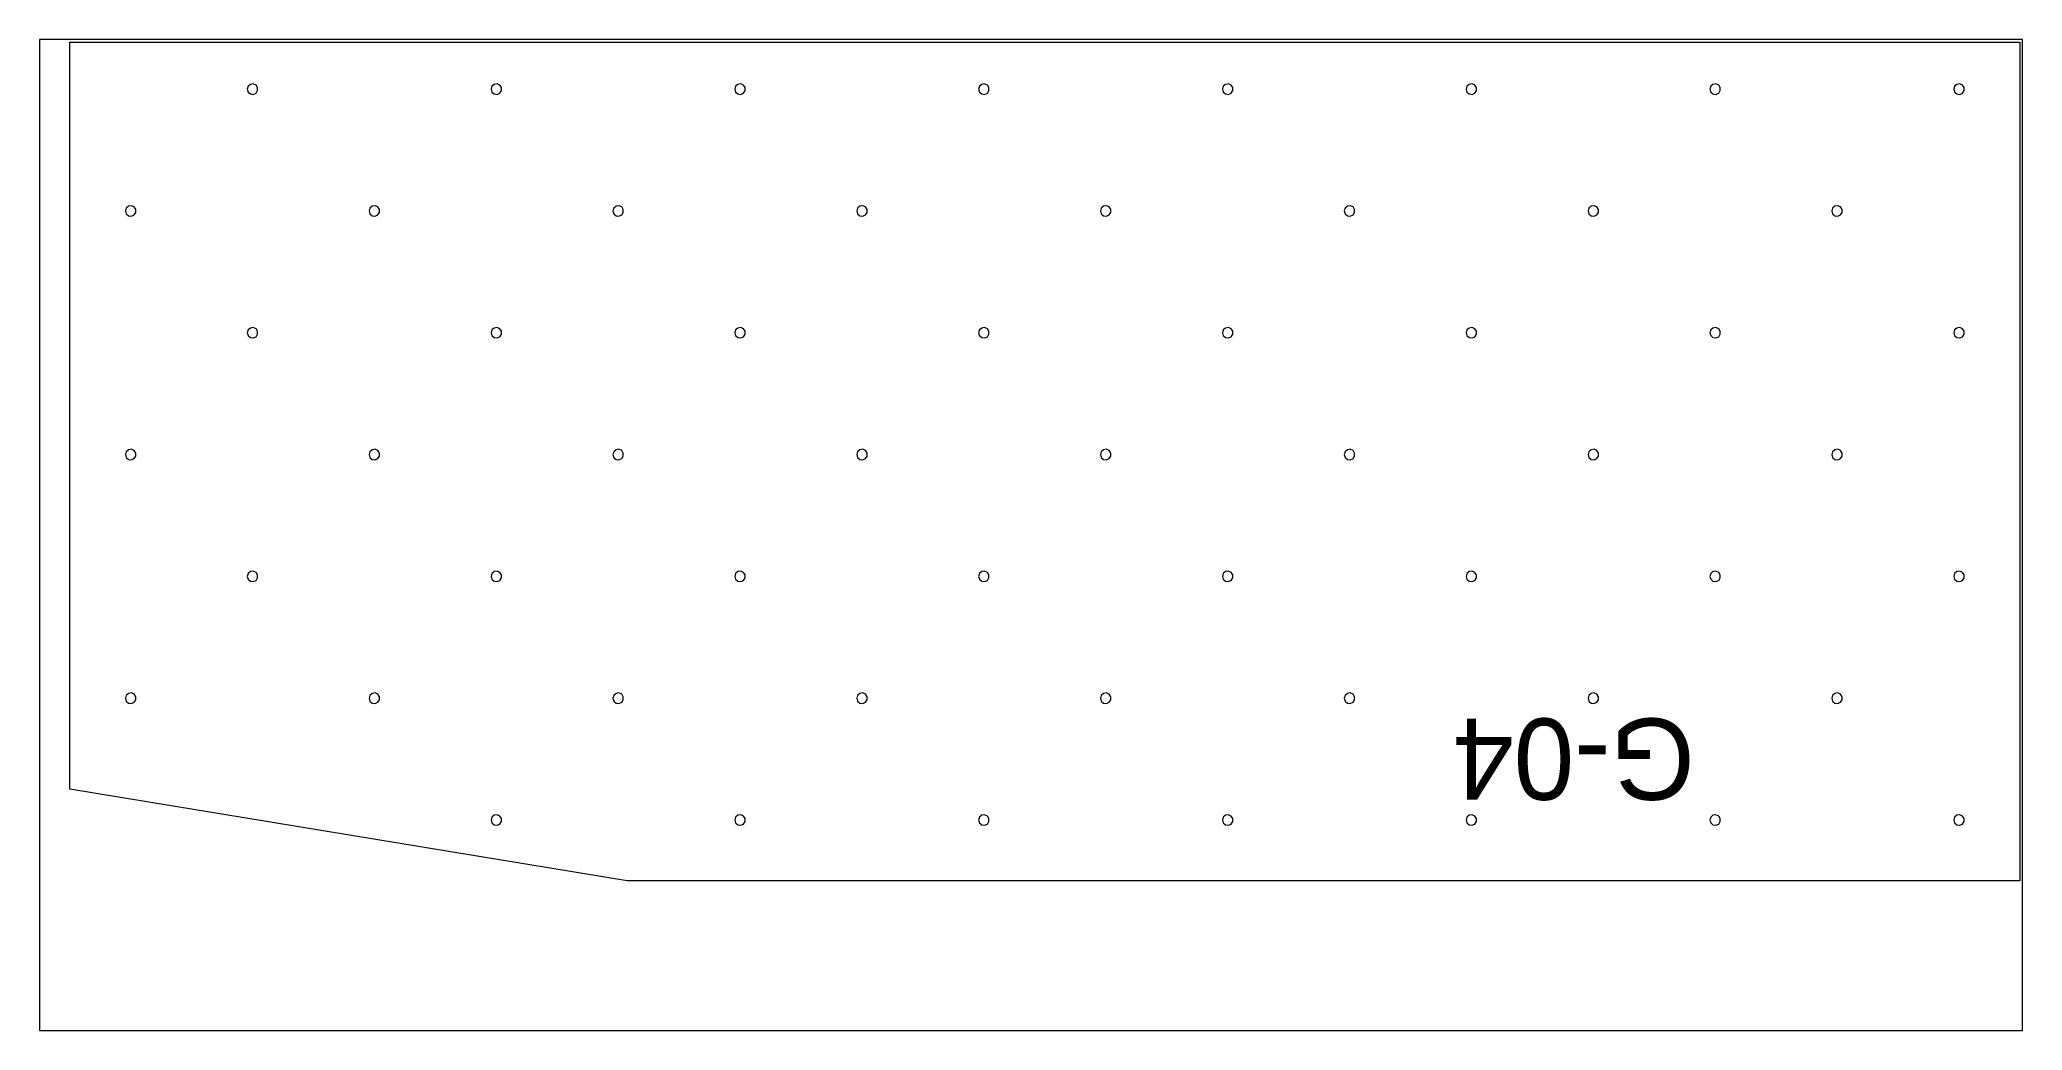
# Model space of a CAD drawing. Extents: x 0 to 287620, y 0 to 1220.
# Drawn here: x 70560 to 73000, y 0 to 1220 of the extents above; entities that cross this region are included whole.
import ezdxf

# ---------------------------------------------------------------- set-up
doc = ezdxf.new("R2010")
doc.units = 0
doc.header["$MEASUREMENT"] = 0
for name, color, linetype, lineweight in [('CUSTOM', 7, 'CONTINUOUS', 0), ('drilling', 7, 'CONTINUOUS', 0), ('FINAL', 7, 'CONTINUOUS', 0)]:
    doc.layers.add(name, color=color, linetype=linetype, lineweight=lineweight)

msp = doc.modelspace()

# ---------------------------------------------------------------- texts
at = {"layer": 'Final', "lineweight": 0}
msp.add_text('G-04', height=100, rotation=180, dxfattribs=at).set_placement((72597, 384))

# ---------------------------------------------------------------- linework, layer by layer
at = {"layer": 'CUSTOM', "lineweight": 0}
msp.add_lwpolyline([(70560, 0), (73000, 0), (73000, 1220), (70560, 1220)], close=True, dxfattribs=at)
at = {"layer": 'drilling', "lineweight": 0}
for points in [[(70815.5, 1159), (70816.5, 1155.5), (70819.3, 1153.1), (70822.9, 1152.6), (70826.3, 1154.1), (70828.2, 1157.2), (70828.2, 1160.9), (70826.3, 1163.9), (70822.9, 1165.5), (70819.3, 1164.9), (70816.5, 1162.5)], [(71115.5, 1159), (71116.5, 1155.5), (71119.3, 1153.1), (71122.9, 1152.6), (71126.3, 1154.1), (71128.2, 1157.2), (71128.2, 1160.9), (71126.3, 1163.9), (71122.9, 1165.5), (71119.3, 1164.9), (71116.5, 1162.5)], [(71415.5, 1159), (71416.5, 1155.5), (71419.3, 1153.1), (71422.9, 1152.6), (71426.3, 1154.1), (71428.2, 1157.2), (71428.2, 1160.9), (71426.3, 1163.9), (71422.9, 1165.5), (71419.3, 1164.9), (71416.5, 1162.5)], [(71715.5, 1159), (71716.5, 1155.5), (71719.3, 1153.1), (71722.9, 1152.6), (71726.3, 1154.1), (71728.2, 1157.2), (71728.2, 1160.9), (71726.3, 1163.9), (71722.9, 1165.5), (71719.3, 1164.9), (71716.5, 1162.5)], [(72015.5, 1159), (72016.5, 1155.5), (72019.3, 1153.1), (72022.9, 1152.6), (72026.3, 1154.1), (72028.2, 1157.2), (72028.2, 1160.9), (72026.3, 1163.9), (72022.9, 1165.5), (72019.3, 1164.9), (72016.5, 1162.5)], [(72315.5, 1159), (72316.5, 1155.5), (72319.3, 1153.1), (72322.9, 1152.6), (72326.3, 1154.1), (72328.2, 1157.2), (72328.2, 1160.9), (72326.3, 1163.9), (72322.9, 1165.5), (72319.3, 1164.9), (72316.5, 1162.5)], [(72615.5, 1159), (72616.5, 1155.5), (72619.3, 1153.1), (72622.9, 1152.6), (72626.3, 1154.1), (72628.2, 1157.2), (72628.2, 1160.9), (72626.3, 1163.9), (72622.9, 1165.5), (72619.3, 1164.9), (72616.5, 1162.5)], [(72915.5, 1159), (72916.5, 1155.5), (72919.3, 1153.1), (72922.9, 1152.6), (72926.3, 1154.1), (72928.2, 1157.2), (72928.2, 1160.9), (72926.3, 1163.9), (72922.9, 1165.5), (72919.3, 1164.9), (72916.5, 1162.5)], [(70665.5, 1009), (70666.5, 1005.5), (70669.3, 1003.1), (70672.9, 1002.6), (70676.3, 1004.1), (70678.2, 1007.2), (70678.2, 1010.9), (70676.3, 1013.9), (70672.9, 1015.5), (70669.3, 1014.9), (70666.5, 1012.5)], [(70965.5, 1009), (70966.5, 1005.5), (70969.3, 1003.1), (70972.9, 1002.6), (70976.3, 1004.1), (70978.2, 1007.2), (70978.2, 1010.9), (70976.3, 1013.9), (70972.9, 1015.5), (70969.3, 1014.9), (70966.5, 1012.5)], [(71265.5, 1009), (71266.5, 1005.5), (71269.3, 1003.1), (71272.9, 1002.6), (71276.3, 1004.1), (71278.2, 1007.2), (71278.2, 1010.9), (71276.3, 1013.9), (71272.9, 1015.5), (71269.3, 1014.9), (71266.5, 1012.5)], [(71565.5, 1009), (71566.5, 1005.5), (71569.3, 1003.1), (71572.9, 1002.6), (71576.3, 1004.1), (71578.2, 1007.2), (71578.2, 1010.9), (71576.3, 1013.9), (71572.9, 1015.5), (71569.3, 1014.9), (71566.5, 1012.5)], [(71865.5, 1009), (71866.5, 1005.5), (71869.3, 1003.1), (71872.9, 1002.6), (71876.3, 1004.1), (71878.2, 1007.2), (71878.2, 1010.9), (71876.3, 1013.9), (71872.9, 1015.5), (71869.3, 1014.9), (71866.5, 1012.5)], [(72165.5, 1009), (72166.5, 1005.5), (72169.3, 1003.1), (72172.9, 1002.6), (72176.3, 1004.1), (72178.2, 1007.2), (72178.2, 1010.9), (72176.3, 1013.9), (72172.9, 1015.5), (72169.3, 1014.9), (72166.5, 1012.5)], [(72465.5, 1009), (72466.5, 1005.5), (72469.3, 1003.1), (72472.9, 1002.6), (72476.3, 1004.1), (72478.2, 1007.2), (72478.2, 1010.9), (72476.3, 1013.9), (72472.9, 1015.5), (72469.3, 1014.9), (72466.5, 1012.5)], [(72765.5, 1009), (72766.5, 1005.5), (72769.3, 1003.1), (72772.9, 1002.6), (72776.3, 1004.1), (72778.2, 1007.2), (72778.2, 1010.9), (72776.3, 1013.9), (72772.9, 1015.5), (72769.3, 1014.9), (72766.5, 1012.5)], [(70815.5, 859), (70816.5, 855.5), (70819.3, 853.1), (70822.9, 852.6), (70826.3, 854.1), (70828.2, 857.2), (70828.2, 860.9), (70826.3, 863.9), (70822.9, 865.5), (70819.3, 864.9), (70816.5, 862.5)], [(71115.5, 859), (71116.5, 855.5), (71119.3, 853.1), (71122.9, 852.6), (71126.3, 854.1), (71128.2, 857.2), (71128.2, 860.9), (71126.3, 863.9), (71122.9, 865.5), (71119.3, 864.9), (71116.5, 862.5)], [(71415.5, 859), (71416.5, 855.5), (71419.3, 853.1), (71422.9, 852.6), (71426.3, 854.1), (71428.2, 857.2), (71428.2, 860.9), (71426.3, 863.9), (71422.9, 865.5), (71419.3, 864.9), (71416.5, 862.5)], [(71715.5, 859), (71716.5, 855.5), (71719.3, 853.1), (71722.9, 852.6), (71726.3, 854.1), (71728.2, 857.2), (71728.2, 860.9), (71726.3, 863.9), (71722.9, 865.5), (71719.3, 864.9), (71716.5, 862.5)], [(72015.5, 859), (72016.5, 855.5), (72019.3, 853.1), (72022.9, 852.6), (72026.3, 854.1), (72028.2, 857.2), (72028.2, 860.9), (72026.3, 863.9), (72022.9, 865.5), (72019.3, 864.9), (72016.5, 862.5)], [(72315.5, 859), (72316.5, 855.5), (72319.3, 853.1), (72322.9, 852.6), (72326.3, 854.1), (72328.2, 857.2), (72328.2, 860.9), (72326.3, 863.9), (72322.9, 865.5), (72319.3, 864.9), (72316.5, 862.5)], [(72615.5, 859), (72616.5, 855.5), (72619.3, 853.1), (72622.9, 852.6), (72626.3, 854.1), (72628.2, 857.2), (72628.2, 860.9), (72626.3, 863.9), (72622.9, 865.5), (72619.3, 864.9), (72616.5, 862.5)], [(72915.5, 859), (72916.5, 855.5), (72919.3, 853.1), (72922.9, 852.6), (72926.3, 854.1), (72928.2, 857.2), (72928.2, 860.9), (72926.3, 863.9), (72922.9, 865.5), (72919.3, 864.9), (72916.5, 862.5)], [(70665.5, 709), (70666.5, 705.5), (70669.3, 703.1), (70672.9, 702.6), (70676.3, 704.1), (70678.2, 707.2), (70678.2, 710.9), (70676.3, 713.9), (70672.9, 715.5), (70669.3, 714.9), (70666.5, 712.5)], [(70965.5, 709), (70966.5, 705.5), (70969.3, 703.1), (70972.9, 702.6), (70976.3, 704.1), (70978.2, 707.2), (70978.2, 710.9), (70976.3, 713.9), (70972.9, 715.5), (70969.3, 714.9), (70966.5, 712.5)], [(71265.5, 709), (71266.5, 705.5), (71269.3, 703.1), (71272.9, 702.6), (71276.3, 704.1), (71278.2, 707.2), (71278.2, 710.9), (71276.3, 713.9), (71272.9, 715.5), (71269.3, 714.9), (71266.5, 712.5)], [(71565.5, 709), (71566.5, 705.5), (71569.3, 703.1), (71572.9, 702.6), (71576.3, 704.1), (71578.2, 707.2), (71578.2, 710.9), (71576.3, 713.9), (71572.9, 715.5), (71569.3, 714.9), (71566.5, 712.5)], [(71865.5, 709), (71866.5, 705.5), (71869.3, 703.1), (71872.9, 702.6), (71876.3, 704.1), (71878.2, 707.2), (71878.2, 710.9), (71876.3, 713.9), (71872.9, 715.5), (71869.3, 714.9), (71866.5, 712.5)], [(72165.5, 709), (72166.5, 705.5), (72169.3, 703.1), (72172.9, 702.6), (72176.3, 704.1), (72178.2, 707.2), (72178.2, 710.9), (72176.3, 713.9), (72172.9, 715.5), (72169.3, 714.9), (72166.5, 712.5)], [(72465.5, 709), (72466.5, 705.5), (72469.3, 703.1), (72472.9, 702.6), (72476.3, 704.1), (72478.2, 707.2), (72478.2, 710.9), (72476.3, 713.9), (72472.9, 715.5), (72469.3, 714.9), (72466.5, 712.5)], [(72765.5, 709), (72766.5, 705.5), (72769.3, 703.1), (72772.9, 702.6), (72776.3, 704.1), (72778.2, 707.2), (72778.2, 710.9), (72776.3, 713.9), (72772.9, 715.5), (72769.3, 714.9), (72766.5, 712.5)], [(70815.5, 559), (70816.5, 555.5), (70819.3, 553.1), (70822.9, 552.6), (70826.3, 554.1), (70828.2, 557.2), (70828.2, 560.9), (70826.3, 563.9), (70822.9, 565.5), (70819.3, 564.9), (70816.5, 562.5)], [(71115.5, 559), (71116.5, 555.5), (71119.3, 553.1), (71122.9, 552.6), (71126.3, 554.1), (71128.2, 557.2), (71128.2, 560.9), (71126.3, 563.9), (71122.9, 565.5), (71119.3, 564.9), (71116.5, 562.5)], [(71415.5, 559), (71416.5, 555.5), (71419.3, 553.1), (71422.9, 552.6), (71426.3, 554.1), (71428.2, 557.2), (71428.2, 560.9), (71426.3, 563.9), (71422.9, 565.5), (71419.3, 564.9), (71416.5, 562.5)], [(71715.5, 559), (71716.5, 555.5), (71719.3, 553.1), (71722.9, 552.6), (71726.3, 554.1), (71728.2, 557.2), (71728.2, 560.9), (71726.3, 563.9), (71722.9, 565.5), (71719.3, 564.9), (71716.5, 562.5)], [(72015.5, 559), (72016.5, 555.5), (72019.3, 553.1), (72022.9, 552.6), (72026.3, 554.1), (72028.2, 557.2), (72028.2, 560.9), (72026.3, 563.9), (72022.9, 565.5), (72019.3, 564.9), (72016.5, 562.5)], [(72315.5, 559), (72316.5, 555.5), (72319.3, 553.1), (72322.9, 552.6), (72326.3, 554.1), (72328.2, 557.2), (72328.2, 560.9), (72326.3, 563.9), (72322.9, 565.5), (72319.3, 564.9), (72316.5, 562.5)], [(72615.5, 559), (72616.5, 555.5), (72619.3, 553.1), (72622.9, 552.6), (72626.3, 554.1), (72628.2, 557.2), (72628.2, 560.9), (72626.3, 563.9), (72622.9, 565.5), (72619.3, 564.9), (72616.5, 562.5)], [(72915.5, 559), (72916.5, 555.5), (72919.3, 553.1), (72922.9, 552.6), (72926.3, 554.1), (72928.2, 557.2), (72928.2, 560.9), (72926.3, 563.9), (72922.9, 565.5), (72919.3, 564.9), (72916.5, 562.5)], [(70665.5, 409), (70666.5, 405.5), (70669.3, 403.1), (70672.9, 402.6), (70676.3, 404.1), (70678.2, 407.2), (70678.2, 410.9), (70676.3, 413.9), (70672.9, 415.5), (70669.3, 414.9), (70666.5, 412.5)], [(70965.5, 409), (70966.5, 405.5), (70969.3, 403.1), (70972.9, 402.6), (70976.3, 404.1), (70978.2, 407.2), (70978.2, 410.9), (70976.3, 413.9), (70972.9, 415.5), (70969.3, 414.9), (70966.5, 412.5)], [(71265.5, 409), (71266.5, 405.5), (71269.3, 403.1), (71272.9, 402.6), (71276.3, 404.1), (71278.2, 407.2), (71278.2, 410.9), (71276.3, 413.9), (71272.9, 415.5), (71269.3, 414.9), (71266.5, 412.5)], [(71565.5, 409), (71566.5, 405.5), (71569.3, 403.1), (71572.9, 402.6), (71576.3, 404.1), (71578.2, 407.2), (71578.2, 410.9), (71576.3, 413.9), (71572.9, 415.5), (71569.3, 414.9), (71566.5, 412.5)], [(71865.5, 409), (71866.5, 405.5), (71869.3, 403.1), (71872.9, 402.6), (71876.3, 404.1), (71878.2, 407.2), (71878.2, 410.9), (71876.3, 413.9), (71872.9, 415.5), (71869.3, 414.9), (71866.5, 412.5)], [(72165.5, 409), (72166.5, 405.5), (72169.3, 403.1), (72172.9, 402.6), (72176.3, 404.1), (72178.2, 407.2), (72178.2, 410.9), (72176.3, 413.9), (72172.9, 415.5), (72169.3, 414.9), (72166.5, 412.5)], [(72465.5, 409), (72466.5, 405.5), (72469.3, 403.1), (72472.9, 402.6), (72476.3, 404.1), (72478.2, 407.2), (72478.2, 410.9), (72476.3, 413.9), (72472.9, 415.5), (72469.3, 414.9), (72466.5, 412.5)], [(72765.5, 409), (72766.5, 405.5), (72769.3, 403.1), (72772.9, 402.6), (72776.3, 404.1), (72778.2, 407.2), (72778.2, 410.9), (72776.3, 413.9), (72772.9, 415.5), (72769.3, 414.9), (72766.5, 412.5)], [(71115.5, 259), (71116.5, 255.5), (71119.3, 253.1), (71122.9, 252.6), (71126.3, 254.1), (71128.2, 257.2), (71128.2, 260.9), (71126.3, 263.9), (71122.9, 265.5), (71119.3, 264.9), (71116.5, 262.5)], [(71415.5, 259), (71416.5, 255.5), (71419.3, 253.1), (71422.9, 252.6), (71426.3, 254.1), (71428.2, 257.2), (71428.2, 260.9), (71426.3, 263.9), (71422.9, 265.5), (71419.3, 264.9), (71416.5, 262.5)], [(71715.5, 259), (71716.5, 255.5), (71719.3, 253.1), (71722.9, 252.6), (71726.3, 254.1), (71728.2, 257.2), (71728.2, 260.9), (71726.3, 263.9), (71722.9, 265.5), (71719.3, 264.9), (71716.5, 262.5)], [(72015.5, 259), (72016.5, 255.5), (72019.3, 253.1), (72022.9, 252.6), (72026.3, 254.1), (72028.2, 257.2), (72028.2, 260.9), (72026.3, 263.9), (72022.9, 265.5), (72019.3, 264.9), (72016.5, 262.5)], [(72315.5, 259), (72316.5, 255.5), (72319.3, 253.1), (72322.9, 252.6), (72326.3, 254.1), (72328.2, 257.2), (72328.2, 260.9), (72326.3, 263.9), (72322.9, 265.5), (72319.3, 264.9), (72316.5, 262.5)], [(72615.5, 259), (72616.5, 255.5), (72619.3, 253.1), (72622.9, 252.6), (72626.3, 254.1), (72628.2, 257.2), (72628.2, 260.9), (72626.3, 263.9), (72622.9, 265.5), (72619.3, 264.9), (72616.5, 262.5)], [(72915.5, 259), (72916.5, 255.5), (72919.3, 253.1), (72922.9, 252.6), (72926.3, 254.1), (72928.2, 257.2), (72928.2, 260.9), (72926.3, 263.9), (72922.9, 265.5), (72919.3, 264.9), (72916.5, 262.5)]]:
    msp.add_lwpolyline(points, close=True, dxfattribs=at)
at = {"layer": 'Final', "lineweight": 0}
msp.add_lwpolyline([(71283.1, 184), (70597, 297), (70597, 1217), (72997, 1217), (72997, 184)], close=True, dxfattribs=at)

msp.set_redraw_order([(e.dxf.handle, doc.entitydb.next_handle()) for e in msp.query("TEXT MTEXT ATTDEF DIMENSION ARC_DIMENSION")])  # texts and dimensions are drawn at this point

doc.saveas('drawing.dxf')
